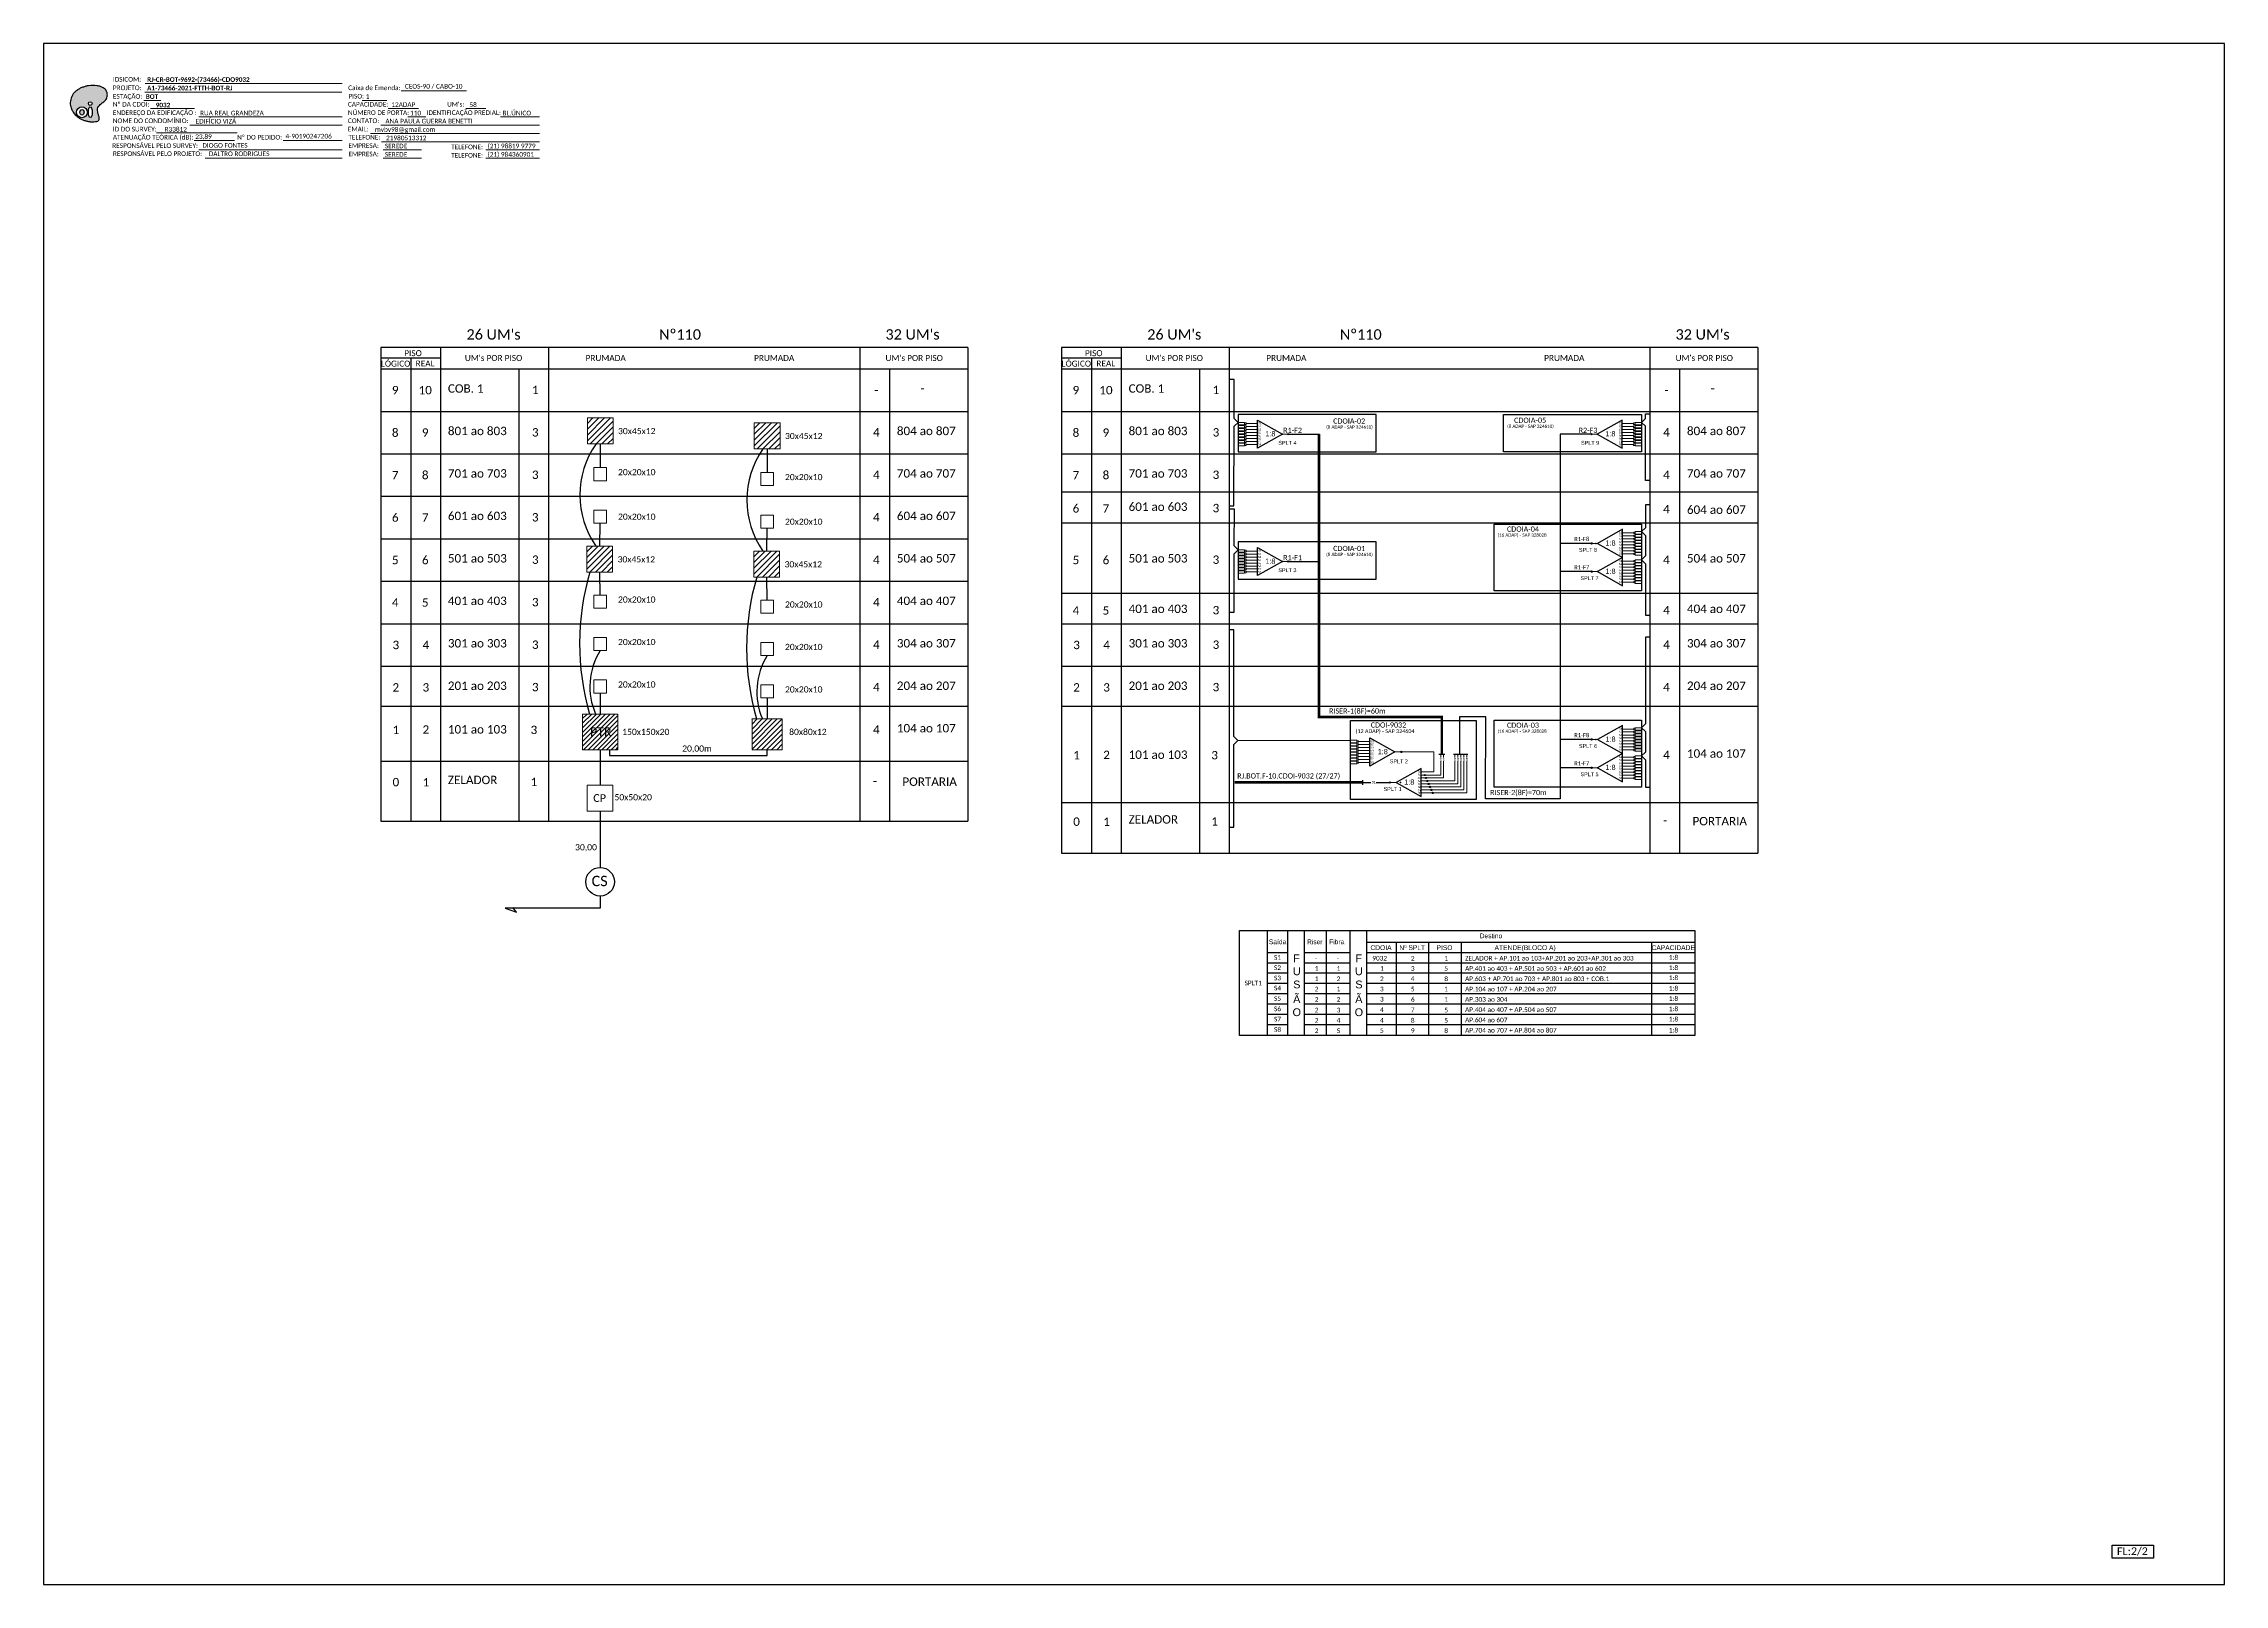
# Model space of a CAD drawing. Header units: metres. Extents: x -1286 to 457, y -500 to 94.
# Drawn here: x -384 to 457, y -500 to 94 of the extents above; entities that cross this region are included whole.
import ezdxf
from ezdxf.enums import TextEntityAlignment as Align

# ---------------------------------------------------------------- set-up
doc = ezdxf.new("R2010")
doc.units = ezdxf.units.M
doc.styles.add('ARIAL', font='arial.ttf')
doc.styles.add('WMF-Calibri0', font='calibri.ttf')
doc.styles.add('WMF-Calibri1', font='calibrib.ttf')

# ---------------------------------------------------------------- blocks, each defined once
blk = doc.blocks.new('SPLITTER FUTURO')
blk.add_point((0, 0))
at = {"style": 'ARIAL', "text_generation_flag": 6, "flags": 4}
for tag, p, height in [('SPLT', (-6.22, -4.1), 1.5), ('INSTAL.', (-6.25, -6.09), 1.25)]:
    blk.add_attdef(tag, p, '', height=height, rotation=180, dxfattribs=at)
blk = doc.blocks.new('SPLT_1-8_SC-APC_ESQ')
at = {"color": 3, "lineweight": 0}
for points in [[(2.41, -3.02), (0, -3.02)], [(2.41, -4), (0, -4)], [(2.41, -4.17), (0, -4.17)], [(2.41, -5.16), (0, -5.16)], [(2.41, -5.32), (0, -5.32)], [(2.41, -6.31), (0, -6.31)], [(2.41, -6.48), (0, -6.48)], [(2.41, -7.46), (0, -7.46)], [(2.41, -7.63), (0, -7.63)], [(2.41, -3.02), (2.41, -4)], [(2.41, -4.17), (2.41, -5.16)], [(2.41, -5.32), (2.41, -6.31)], [(2.41, -6.48), (2.41, -7.46)], [(2.41, -7.63), (2.41, -8.62)], [(2.99, -3.51), (7.37, -3.51)], [(7.37, -4.66), (2.99, -4.66)], [(7.37, -5.82), (2.99, -5.82)], [(7.37, -6.97), (2.99, -6.97)], [(7.37, -8.12), (2.99, -8.12)], [(2.41, -8.62), (0, -8.62)], [(2.41, -8.78), (0, -8.78)], [(2.41, -9.77), (0, -9.77)], [(2.41, -9.94), (0, -9.94)], [(2.41, -10.92), (0, -10.92)], [(2.41, -11.09), (0, -11.09)], [(2.41, -12.08), (0, -12.08)], [(2.41, -8.78), (2.41, -9.77)], [(2.41, -9.94), (2.41, -10.92)], [(2.41, -11.09), (2.41, -12.08)], [(7.37, -9.28), (2.99, -9.28)], [(7.37, -10.43), (2.99, -10.43)], [(7.37, -11.58), (2.99, -11.58)]]:
    blk.add_lwpolyline(points, dxfattribs=at)
for points in [[(2.99, -3.22), (2.41, -3.22), (2.41, -3.8), (2.99, -3.8)], [(2.99, -4.38), (2.41, -4.38), (2.41, -4.95), (2.99, -4.95)], [(2.99, -5.53), (2.41, -5.53), (2.41, -6.1), (2.99, -6.1)], [(2.99, -6.68), (2.41, -6.68), (2.41, -7.26), (2.99, -7.26)], [(2.99, -7.84), (2.41, -7.84), (2.41, -8.41), (2.99, -8.41)], [(2.99, -8.99), (2.41, -8.99), (2.41, -9.56), (2.99, -9.56)], [(2.99, -10.14), (2.41, -10.14), (2.41, -10.72), (2.99, -10.72)], [(2.99, -11.3), (2.41, -11.3), (2.41, -11.87), (2.99, -11.87)]]:
    blk.add_lwpolyline(points, close=True, dxfattribs=at)
at = {"color": 1}
blk.add_lwpolyline([(7.37, -2.1), (17.04, -7.55), (7.37, -13), (7.37, -2.1)], dxfattribs=at)
at = {"color": 1, "lineweight": 0}
blk.add_lwpolyline([(17.04, -7.55), (19.26, -7.55)], dxfattribs=at)
at = {"color": 1, "style": 'ARIAL'}
for s, height, p in [('S5', 0.75, (7.55, -8.57)), ('S3', 0.75, (7.55, -6.18)), ('S4', 0.75, (7.55, -7.36)), ('S2', 0.75, (7.56, -4.97)), ('S1', 0.75, (7.7, -3.78)), ('1:8', 2, (10.45, -8.4)), ('S6', 0.75, (7.55, -9.69)), ('S7', 0.75, (7.55, -10.78)), ('S8', 0.75, (7.55, -11.9))]:
    blk.add_text(s, height=height, dxfattribs=at).set_placement(p)
blk = doc.blocks.new('SPLT_1-8_SC-APC')
at = {"color": 1, "lineweight": 0}
blk.add_lwpolyline([(-17.04, -7.55), (-19.26, -7.55)], dxfattribs=at)
at = {"color": 1}
blk.add_lwpolyline([(-7.37, -2.1), (-17.04, -7.55), (-7.37, -13), (-7.37, -2.1)], dxfattribs=at)
at = {"color": 3, "lineweight": 0}
for points in [[(-2.99, -3.51), (-7.37, -3.51)], [(-7.37, -4.66), (-2.99, -4.66)], [(-7.37, -5.82), (-2.99, -5.82)], [(-7.37, -6.97), (-2.99, -6.97)], [(-7.37, -8.12), (-2.99, -8.12)], [(-2.41, -3.02), (-2.41, -4)], [(-2.41, -3.02), (0, -3.02)], [(-2.41, -4), (0, -4)], [(-2.41, -4.17), (-2.41, -5.16)], [(-2.41, -4.17), (0, -4.17)], [(-2.41, -5.16), (0, -5.16)], [(-2.41, -5.32), (-2.41, -6.31)], [(-2.41, -5.32), (0, -5.32)], [(-2.41, -6.31), (0, -6.31)], [(-2.41, -6.48), (-2.41, -7.46)], [(-2.41, -6.48), (0, -6.48)], [(-2.41, -7.46), (0, -7.46)], [(-2.41, -7.63), (-2.41, -8.62)], [(-2.41, -7.63), (0, -7.63)], [(-7.37, -9.28), (-2.99, -9.28)], [(-7.37, -10.43), (-2.99, -10.43)], [(-7.37, -11.58), (-2.99, -11.58)], [(-2.41, -8.62), (0, -8.62)], [(-2.41, -8.78), (-2.41, -9.77)], [(-2.41, -8.78), (0, -8.78)], [(-2.41, -9.77), (0, -9.77)], [(-2.41, -9.94), (-2.41, -10.92)], [(-2.41, -9.94), (0, -9.94)], [(-2.41, -10.92), (0, -10.92)], [(-2.41, -11.09), (-2.41, -12.08)], [(-2.41, -11.09), (0, -11.09)], [(-2.41, -12.08), (0, -12.08)]]:
    blk.add_lwpolyline(points, dxfattribs=at)
for points in [[(-2.99, -3.22), (-2.41, -3.22), (-2.41, -3.8), (-2.99, -3.8)], [(-2.99, -4.38), (-2.41, -4.38), (-2.41, -4.95), (-2.99, -4.95)], [(-2.99, -5.53), (-2.41, -5.53), (-2.41, -6.1), (-2.99, -6.1)], [(-2.99, -6.68), (-2.41, -6.68), (-2.41, -7.26), (-2.99, -7.26)], [(-2.99, -7.84), (-2.41, -7.84), (-2.41, -8.41), (-2.99, -8.41)], [(-2.99, -8.99), (-2.41, -8.99), (-2.41, -9.56), (-2.99, -9.56)], [(-2.99, -10.14), (-2.41, -10.14), (-2.41, -10.72), (-2.99, -10.72)], [(-2.99, -11.3), (-2.41, -11.3), (-2.41, -11.87), (-2.99, -11.87)]]:
    blk.add_lwpolyline(points, close=True, dxfattribs=at)
at = {"color": 1, "style": 'ARIAL'}
for s, height, p in [('1:8', 2, (-13.91, -8.4)), ('S1', 0.75, (-8.74, -3.78)), ('S2', 0.75, (-8.74, -4.97)), ('S3', 0.75, (-8.74, -6.18)), ('S4', 0.75, (-8.74, -7.36)), ('S5', 0.75, (-8.74, -8.57)), ('S6', 0.75, (-8.74, -9.69)), ('S7', 0.75, (-8.74, -10.78)), ('S8', 0.75, (-8.74, -11.9))]:
    blk.add_text(s, height=height, dxfattribs=at).set_placement(p)
blk = doc.blocks.new('SPLITTER_')
blk.add_point((0, 0))
at = {"style": 'ARIAL', "flags": 4}
blk.add_attdef('SPLT', (0, -3.26), '', height=1.5, dxfattribs=at)
blk = doc.blocks.new('OI')
h = blk.add_hatch(color=40)
edge = h.paths.add_edge_path()
edge.add_spline(control_points=[(4.35, -0.67), (3.92, -0.99), (3.26, -1.5), (2.81, -2.59), (2.9, -3.5), (3.06, -4.27), (3.31, -4.85), (3.37, -5.39), (3.4, -5.88), (3.2, -6.4), (2.54, -6.61), (1.65, -6.63), (0.55, -6.67), (-0.56, -6.42), (-1.61, -6.14), (-2.77, -5.61), (-3.92, -4.77), (-4.89, -3.7), (-5.34, -2.65), (-5.6, -1.94), (-5.85, -0.96), (-5.71, 0.47), (-5.1, 2.02), (-4.14, 3.02), (-3.3, 3.61), (-2.37, 4.16), (-1.36, 4.44), (-0.56, 4.7), (0.79, 4.85), (2.24, 4.97), (3.79, 4.57), (4.67, 4.21), (5.44, 3.65), (5.76, 2.99), (6.03, 2.21), (6.01, 1.46), (5.72, 0.64), (5.31, 0.08), (4.88, -0.38), (4.51, -0.55), (4.35, -0.67)], knot_values=[0, 0, 0, 0, 1.60434, 2.417191, 3.427595, 4.282808, 4.776746, 5.304182, 5.888771, 6.258406, 6.858137, 7.79129, 8.986195, 10.124242, 11.187857, 12.242908, 13.953784, 15.414161, 16.515391, 17.349188, 17.675853, 19.552021, 21.515531, 22.568638, 23.63245, 24.621084, 25.782718, 26.745347, 27.142653, 29.870543, 31.004649, 31.921532, 32.709589, 33.801391, 34.042471, 35.192333, 35.971461, 36.628871, 37.254359, 37.836911, 37.836911, 37.836911, 37.836911], degree=3, periodic=0)
h.paths.add_polyline_path([(1.13, -0.87, -1), (-0.04, -0.87, -1)], flags=16)
edge = h.paths.add_edge_path(flags=16)
edge.add_ellipse((0.56, -3.59), major_axis=(-0.02, 1.71), ratio=0.361305, start_angle=0, end_angle=360)
h.paths.add_polyline_path([(-0.36, -3.62, -1), (-3.8, -3.62, -1)], flags=16)
edge = h.paths.add_edge_path(flags=0)
edge.add_ellipse((-2.08, -3.62), major_axis=(0, 0.885), ratio=0.758294, start_angle=0, end_angle=360)
at = {"color": 40}
for centre, radius in [((-2.08, -3.62), 1.72), ((0.54, -0.87), 0.587)]:
    blk.add_circle(centre, radius, dxfattribs=at)
blk.add_ellipse((-2.08, -3.62), major_axis=(0, 0.885), ratio=0.758294, start_param=-3.141592653589792, end_param=3.141592653589792, dxfattribs=at)
blk.add_ellipse((0.56, -3.59), major_axis=(-0.02, 1.71), ratio=0.361305, dxfattribs=at)
at = {"color": 40, "start_tangent": (-0.800898, -0.598801), "end_tangent": (-0.800898, -0.598801)}
blk.add_spline([(4.35, -0.67), (3.2, -1.78), (2.9, -2.54), (2.92, -3.55), (3.12, -4.38), (3.28, -4.85), (3.37, -5.37), (3.35, -5.95), (3.2, -6.29), (2.66, -6.55), (1.73, -6.63), (0.54, -6.62), (-0.58, -6.41), (-1.6, -6.11), (-2.56, -5.67), (-3.95, -4.67), (-4.89, -3.56), (-5.37, -2.56), (-5.64, -1.78), (-5.72, -1.46), (-5.63, 0.42), (-4.84, 2.22), (-4.13, 2.99), (-3.27, 3.62), (-2.4, 4.09), (-1.3, 4.47), (-0.37, 4.72), (0.02, 4.77), (2.75, 4.8), (3.85, 4.53), (4.69, 4.16), (5.31, 3.68), (5.85, 2.73), (5.93, 2.5), (5.94, 1.35), (5.67, 0.62), (5.29, 0.08), (4.84, -0.36), (4.35, -0.67)], degree=3, dxfattribs=at)

msp = doc.modelspace()

# ---------------------------------------------------------------- hatches: boundary and pattern name
h = msp.add_hatch(color=3)
h.dxf.hatch_style = 1
edge = h.paths.add_edge_path()
edge.add_arc((95.91, -56.35), 0.242, 0, 360)
h = msp.add_hatch(color=3)
h.dxf.hatch_style = 1
edge = h.paths.add_edge_path()
edge.add_arc((212.86, -56.35), 0.242, 0, 360)
h = msp.add_hatch(color=3)
h.dxf.hatch_style = 1
edge = h.paths.add_edge_path()
edge.add_arc((212.91, -98.47), 0.256, 0, 360)
h = msp.add_hatch(color=3)
h.dxf.hatch_style = 1
edge = h.paths.add_edge_path()
edge.add_arc((95.91, -105.47), 0.242, 0, 360)
h = msp.add_hatch(color=3)
h.dxf.hatch_style = 1
edge = h.paths.add_edge_path()
edge.add_arc((212.91, -109.37), 0.256, 0, 360)
h = msp.add_hatch()
h.set_pattern_fill('ANSI31', color=1, scale=10, style=0)
h.set_pattern_definition([(45, (-787.8225, -561.9873), (-0.8838835, 0.8838835), [])])
h.paths.add_polyline_path([(-176.2, -178.02), (-162.63, -178.02), (-162.63, -164.27), (-176.2, -164.27)])
h.paths.add_polyline_path([(-174.2, -173.67), (-164.12, -173.67), (-164.12, -168.52), (-174.2, -168.52)], flags=24)
h = msp.add_hatch()
h.set_pattern_fill('LINE', color=1, scale=0.430516, angle=45)
h.set_pattern_definition([(45, (-211.68, -38.9746), (-0.966537, 0.966537), [])])
h.paths.add_polyline_path([(-99.18, -178.02), (-99.18, -166.18), (-110.87, -166.18), (-110.87, -178.02)])
h = msp.add_hatch(color=3)
h.dxf.hatch_style = 1
edge = h.paths.add_edge_path()
edge.add_arc((212.91, -174.07), 0.256, 0, 360)
h = msp.add_hatch(color=3)
h.dxf.hatch_style = 1
edge = h.paths.add_edge_path()
edge.add_arc((139.51, -178.89), 0.256, 0, 360)
h = msp.add_hatch(color=3)
h.dxf.hatch_style = 1
edge = h.paths.add_edge_path()
edge.add_arc((212.91, -184.97), 0.256, 0, 360)
h = msp.add_hatch(color=3)
h.dxf.hatch_style = 1
edge = h.paths.add_edge_path()
edge.add_arc((135.09, -190.64), 0.242, 0, 360)
h = msp.add_hatch(color=3)
h.dxf.hatch_style = 1
edge = h.paths.add_edge_path()
edge.add_arc((148.59, -187.77), 0.242, 0, 360)
h = msp.add_hatch(color=3)
h.dxf.hatch_style = 1
edge = h.paths.add_edge_path()
edge.add_arc((149.09, -188.92), 0.242, 0, 360)
h = msp.add_hatch(color=3)
h.dxf.hatch_style = 1
edge = h.paths.add_edge_path()
edge.add_arc((149.59, -190.07), 0.242, 0, 360)
h = msp.add_hatch(color=3)
h.dxf.hatch_style = 1
edge = h.paths.add_edge_path()
edge.add_arc((150.09, -191.22), 0.242, 0, 360)
h = msp.add_hatch(color=3)
h.dxf.hatch_style = 1
edge = h.paths.add_edge_path()
edge.add_arc((150.59, -192.38), 0.242, 0, 360)
h = msp.add_hatch(color=3)
h.dxf.hatch_style = 1
edge = h.paths.add_edge_path()
edge.add_arc((151.09, -193.53), 0.242, 0, 360)
h = msp.add_hatch(color=3)
h.dxf.hatch_style = 1
edge = h.paths.add_edge_path()
edge.add_arc((151.59, -194.68), 0.242, 0, 360)

# ---------------------------------------------------------------- linework, layer by layer
at = {"color": 1, "linetype": 'Continuous'}
for p, q in [((-174.37, -52.23), (-172.22, -50.07)), ((-174.37, -54.47), (-169.97, -50.07)), ((-174.37, -56.72), (-167.73, -50.07)), ((-174.37, -58.96), (-165.48, -50.07)), ((-173.28, -60.12), (-164.46, -51.3)), ((-171.03, -60.12), (-164.46, -53.55)), ((-168.79, -60.12), (-164.46, -55.79)), ((-166.54, -60.12), (-164.46, -58.04)), ((-109.98, -54.14), (-107.83, -51.99)), ((-109.98, -56.38), (-105.58, -51.99)), ((-109.98, -58.63), (-103.34, -51.99)), ((-109.98, -60.87), (-101.09, -51.99)), ((-108.89, -62.03), (-100.07, -53.21)), ((-106.64, -62.03), (-100.07, -55.46)), ((-104.4, -62.03), (-100.07, -57.7)), ((-102.15, -62.03), (-100.07, -59.95)), ((-174.54, -101.68), (-172.39, -99.53)), ((-174.54, -103.93), (-170.14, -99.53)), ((-174.54, -106.17), (-167.9, -99.53)), ((-174.54, -108.42), (-165.65, -99.53)), ((-173.45, -109.57), (-164.63, -100.76)), ((-171.2, -109.57), (-164.63, -103.01)), ((-168.96, -109.57), (-164.63, -105.25)), ((-166.71, -109.57), (-164.63, -107.5)), ((-110.15, -103.6), (-107.99, -101.45)), ((-110.15, -105.84), (-105.75, -101.45)), ((-110.15, -108.09), (-103.5, -101.45)), ((-110.15, -110.33), (-101.26, -101.45)), ((-109.06, -111.49), (-100.24, -102.67)), ((-106.81, -111.49), (-100.24, -104.92)), ((-104.57, -111.49), (-100.24, -107.16)), ((-102.32, -111.49), (-100.24, -109.41))]:
    msp.add_line(p, q, dxfattribs=at)
at = {"color": 5}
for p, q in [((95.91, -56.35), (107.94, -56.35)), ((95.91, -105.47), (107.94, -105.47))]:
    msp.add_line(p, q, dxfattribs=at)
at = {"color": 6}
msp.add_line((212.86, -56.35), (200.84, -56.35), dxfattribs=at)
at = {"color": 5, "lineweight": 0}
for p, q in [((154.71, -187.77), (154.71, -182.41)), ((155.86, -188.92), (155.86, -182.41)), ((148.83, -187.77), (154.71, -187.77)), ((149.33, -188.92), (155.86, -188.92))]:
    msp.add_line(p, q, dxfattribs=at)
at = {"color": 6, "lineweight": 0}
for p, q in [((161.31, -191.22), (161.31, -182.41)), ((162.47, -192.38), (162.47, -182.41)), ((163.62, -193.53), (163.62, -182.41)), ((164.78, -194.68), (164.78, -182.41)), ((150.33, -191.22), (161.31, -191.22)), ((150.83, -192.38), (162.47, -192.38)), ((151.33, -193.53), (163.62, -193.53)), ((151.83, -194.68), (164.78, -194.68))]:
    msp.add_line(p, q, dxfattribs=at)
for p, q in [((77.13, -247.78), (252.77, -247.78)), ((77.13, -288.2), (77.13, -247.78)), ((87.79, -247.78), (87.79, -288.2)), ((95.68, -247.78), (95.68, -288.2)), ((102.15, -288.2), (102.15, -247.78)), ((110.6, -247.78), (110.6, -288.2)), ((119.62, -247.78), (119.62, -288.2)), ((126.1, -247.78), (126.1, -288.2)), ((126.1, -252.19), (252.77, -252.19)), ((137.5, -252.19), (137.5, -288.2)), ((150.07, -252.19), (150.07, -288.2)), ((162.62, -252.19), (162.62, -288.2)), ((235.98, -252.19), (235.98, -288.2)), ((252.77, -247.78), (252.77, -288.2)), ((87.79, -256.16), (95.68, -256.16)), ((87.79, -260.13), (95.68, -260.13)), ((102.15, -256.16), (119.62, -256.16)), ((102.15, -260.13), (119.62, -260.13)), ((126.1, -256.16), (252.77, -256.16)), ((126.1, -260.13), (252.77, -260.13)), ((87.79, -264.1), (95.68, -264.1)), ((87.79, -268.07), (95.68, -268.07)), ((102.15, -264.1), (119.62, -264.1)), ((102.15, -268.07), (119.62, -268.07)), ((126.1, -264.1), (252.77, -264.1)), ((126.1, -268.07), (252.77, -268.07)), ((87.79, -272.04), (95.68, -272.04)), ((87.79, -276.01), (95.68, -276.01)), ((102.15, -272.04), (119.62, -272.04)), ((102.15, -276.01), (119.62, -276.01)), ((126.1, -272.04), (252.77, -272.04)), ((126.1, -276.01), (252.77, -276.01)), ((87.79, -279.97), (95.68, -279.97)), ((87.79, -283.94), (95.68, -283.94)), ((102.15, -279.97), (119.62, -279.97)), ((102.15, -283.94), (119.62, -283.94)), ((126.1, -279.97), (252.77, -279.97)), ((126.1, -283.94), (252.77, -283.94)), ((252.77, -288.2), (77.13, -288.2))]:
    msp.add_line(p, q)
msp.add_lwpolyline([(-384.06, -499.81), (456.94, -499.81), (456.94, 94.19), (-384.06, 94.19)], close=True)
at = {"color": 7, "lineweight": 0}
for points in [[(-344.93, 78.79), (-268.95, 78.79)], [(-246.14, 76.01), (-221, 76.01)], [(-345.46, 72.24), (-338.91, 72.24)], [(-344.96, 75.52), (-269, 75.52)], [(-342.8, 69.17), (-325.83, 69.17)], [(-261.18, 72.28), (-251.7, 72.28)], [(-251.13, 69.17), (-239.51, 69.17)], [(-221.19, 69.17), (-213.52, 69.17)], [(-340.48, 59.75), (-309.44, 59.75)], [(-327.64, 62.82), (-268.98, 62.82)], [(-324.23, 65.93), (-268.98, 65.93)], [(-258.05, 59.58), (-192.79, 59.58)], [(-254.02, 62.82), (-192.79, 62.82)], [(-243.55, 65.93), (-236.6, 65.93)], [(-207.85, 65.93), (-192.82, 65.93)], [(-325.95, 56.79), (-310.44, 56.79)], [(-324.23, 53.23), (-268.98, 53.23)], [(-291.72, 56.79), (-268.95, 56.79)], [(-253.77, 56.34), (-192.79, 56.34)], [(-253.16, 53.23), (-238.36, 53.23)], [(-213.56, 53.23), (-192.79, 53.23)], [(-321.74, 49.99), (-268.98, 49.99)], [(-253.16, 49.99), (-238.36, 49.99)], [(-213.56, 49.99), (-192.79, 49.99)], [(139.51, -178.89), (152.1, -178.89), (152.1, -181.02)], [(152.1, -181.02), (152.1, -186.61)], [(147.21, -186.61), (148.33, -186.61), (152.1, -186.61)], [(147.21, -187.77), (148.59, -187.77)], [(147.21, -188.92), (149.09, -188.92)], [(147.21, -190.07), (149.59, -190.07)], [(147.21, -191.22), (150.09, -191.22)], [(147.21, -192.38), (150.59, -192.38)], [(147.21, -193.53), (151.09, -193.53)], [(147.21, -194.68), (151.59, -194.68)]]:
    msp.add_lwpolyline(points, dxfattribs=at)
at = {"color": 0}
for points in [[(-27.7, -22.99), (-254, -22.99)], [(276.99, -22.99), (8.51, -22.99)], [(-230.85, -27.1), (-254, -27.1)], [(31.65, -27.1), (8.51, -27.1)]]:
    msp.add_lwpolyline(points, dxfattribs=at)
for points in [[(-254, -22.99), (-254, -31.21)], [(-230.85, -31.21), (-230.85, -22.99)], [(-189.26, -31.21), (-189.26, -22.99)], [(-69.29, -22.99), (-69.29, -31.21)], [(-27.7, -22.99), (-27.7, -31.21)], [(8.51, -22.99), (8.51, -31.21)], [(31.65, -31.21), (31.65, -22.99)], [(73.24, -31.21), (73.24, -22.99)], [(235.4, -22.99), (235.4, -31.21)], [(276.99, -22.99), (276.99, -31.21)], [(-254, -31.21), (-27.7, -31.21)], [(-254, -31.21), (-27.7, -31.21)], [(-254, -31.21), (-27.7, -31.21)], [(-254, -31.21), (-27.7, -31.21)], [(-254, -31.21), (-27.7, -31.21)], [(-254, -31.21), (-27.7, -31.21)], [(-254, -31.21), (-27.7, -31.21)], [(-254, -31.21), (-27.7, -31.21)], [(-254, -31.21), (-27.7, -31.21)], [(-254, -31.21), (-254, -205.57)], [(-242.43, -27.1), (-242.43, -31.21)], [(-242.43, -31.21), (-242.43, -205.57)], [(-230.85, -205.57), (-230.85, -31.21)], [(-200.84, -31.21), (-200.84, -205.57)], [(-189.26, -205.57), (-189.26, -31.21)], [(-69.29, -31.21), (-69.29, -205.57)], [(-57.72, -205.57), (-57.72, -31.21)], [(-27.7, -31.21), (-27.7, -205.57)], [(8.51, -31.21), (8.51, -217.9)], [(8.51, -31.21), (276.99, -31.21)], [(8.51, -31.21), (276.99, -31.21)], [(8.51, -31.21), (276.99, -31.21)], [(8.51, -31.21), (276.99, -31.21)], [(8.51, -31.21), (276.99, -31.21)], [(8.51, -31.21), (276.99, -31.21)], [(8.51, -31.21), (276.99, -31.21)], [(8.51, -31.21), (276.99, -31.21)], [(8.51, -31.21), (276.99, -31.21)], [(20.08, -27.1), (20.08, -31.21)], [(20.08, -31.21), (20.08, -217.9)], [(31.65, -217.9), (31.65, -31.21)], [(61.67, -31.21), (61.67, -217.9)], [(73.24, -217.9), (73.24, -31.21)], [(235.4, -31.21), (235.4, -217.9)], [(246.98, -217.9), (246.98, -31.21)], [(276.99, -31.21), (276.99, -217.9)], [(-254, -47.58), (-27.7, -47.58)], [(-254, -47.58), (-27.7, -47.58)], [(8.51, -47.58), (276.99, -47.58)], [(8.51, -47.58), (276.99, -47.58)], [(-254, -63.96), (-27.7, -63.96)], [(8.51, -63.96), (276.99, -63.96)], [(-254, -80.33), (-27.7, -80.33)], [(8.51, -78.58), (276.99, -78.58)], [(8.51, -90.49), (276.99, -90.49)], [(-254, -96.7), (-27.7, -96.7)], [(-254, -113.07), (-27.7, -113.07)], [(8.51, -117.68), (276.99, -117.68)], [(-254, -129.44), (-27.7, -129.44)], [(8.51, -129.44), (276.99, -129.44)], [(-254, -145.82), (-27.7, -145.82)], [(8.51, -145.82), (276.99, -145.82)], [(-254, -161.2), (-27.7, -161.2)], [(8.51, -161.2), (276.99, -161.2)], [(-254, -182.5), (-27.7, -182.5)], [(8.51, -198.32), (276.99, -198.32)], [(-254, -205.57), (-27.7, -205.57)], [(8.51, -217.9), (276.99, -217.9)]]:
    msp.add_lwpolyline(points)
at = {"color": 3}
for points in [[(73.29, -83.97), (74.94, -83.97), (75.08, -53.33), (76.65, -51.82), (75.08, -50.32), (75.08, -35.25), (73.43, -35.25)], [(235.34, -74.28), (233.69, -74.28), (233.69, -53.33), (232.12, -51.82), (233.69, -50.32), (233.69, -48.59), (235.34, -48.59)], [(-169.42, -60.12), (-169.42, -69.28)], [(-105.03, -62.03), (-105.03, -71.19)], [(235.4, -83.64), (233.75, -83.64), (233.74, -92.43), (232.18, -93.94), (233.74, -95.45), (233.74, -103.33), (232.18, -104.84), (233.74, -106.35), (233.74, -126.19), (235.39, -126.19)], [(-169.58, -99.53), (-169.42, -90.67)], [(73.43, -125), (75.08, -125), (75.08, -102.45), (76.65, -100.94), (75.08, -99.43), (75.15, -85.32), (73.5, -85.32)], [(-105.19, -101.45), (-105.03, -92.58)], [(-169.42, -118.39), (-169.58, -109.57)], [(-105.03, -120.31), (-105.19, -111.49)], [(73.23, -207.89), (74.88, -207.89), (74.89, -175.98), (76.46, -174.47), (74.89, -172.96), (74.89, -131.77), (73.24, -131.77)], [(235.4, -134.69), (233.75, -134.69), (233.74, -168.04), (232.18, -169.55), (233.74, -171.05), (233.74, -178.94), (232.18, -180.44), (233.74, -181.95), (233.74, -192.43), (235.39, -192.43)], [(-169.42, -156.16), (-169.42, -164.27)], [(-105.03, -158.07), (-105.03, -166.18)], [(76.46, -174.47), (119.99, -174.36)], [(-165.82, -178.02), (-165.82, -180.27), (-104.98, -180.27), (-105.03, -178.02)], [(124.63, -190.63), (127.79, -190.63)], [(129.86, -190.64), (135.09, -190.64)]]:
    msp.add_lwpolyline(points, dxfattribs=at)
at = {"color": 1, "lineweight": 0}
for points in [[(-164.46, -50.07), (-174.37, -50.07), (-174.37, -60.12), (-164.46, -60.12)], [(-100.07, -51.99), (-109.98, -51.99), (-109.98, -62.03), (-100.07, -62.03)], [(-164.63, -99.53), (-174.54, -99.53), (-174.54, -109.57), (-164.63, -109.57)], [(-100.24, -101.45), (-110.15, -101.45), (-110.15, -111.49), (-100.24, -111.49)], [(-176.2, -164.27), (-162.63, -164.27), (-162.63, -178.02), (-176.2, -178.02)], [(-110.87, -166.18), (-99.18, -166.18), (-99.18, -178.02), (-110.87, -178.02)], [(-164.48, -191.66), (-174.38, -191.66), (-174.38, -201.7), (-164.48, -201.7)]]:
    msp.add_lwpolyline(points, close=True, dxfattribs=at)
at = {"color": 1}
for points in [[(129.78, -48.81), (76.65, -48.81), (76.65, -63.12), (129.78, -63.12)], [(178.99, -48.81), (232.12, -48.81), (232.12, -63.12), (178.99, -63.12)], [(175.38, -91.02), (232.2, -91.02), (232.2, -116.82), (175.38, -116.82)], [(129.78, -97.92), (76.65, -97.92), (76.65, -112.24), (129.78, -112.24)], [(119.99, -166.71), (168.46, -166.71), (168.46, -197.22), (119.99, -197.22)], [(175.38, -166.63), (232.2, -166.63), (232.2, -192.42), (175.38, -192.42)]]:
    msp.add_lwpolyline(points, close=True, dxfattribs=at)
at = {"color": 5, "const_width": 1}
msp.add_lwpolyline([(155.15, -179.7), (155.15, -165.42), (107.74, -165.42), (107.74, -56.35)], dxfattribs=at)
at = {"color": 6}
for points in [[(200.84, -56.35), (200.84, -197.01), (172.01, -197.01), (172.11, -165.4), (161.94, -165.4), (161.94, -179.7)], [(212.91, -98.47), (201.04, -98.47)], [(212.91, -109.37), (201.04, -109.37)], [(212.91, -174.07), (201.04, -174.07)], [(159.67, -179.7), (165.23, -179.7)], [(212.91, -184.97), (201.04, -184.97)]]:
    msp.add_lwpolyline(points, dxfattribs=at)
at = {"color": 3}
for points in [[(-171.03, -60.12, 0.315322), (-171.04, -99.53)], [(-106.64, -62.03, 0.315322), (-106.65, -101.45)], [(-173.45, -109.57, 0.140085), (-173.57, -164.27)], [(-109.06, -111.49, 0.140085), (-109.18, -166.18)], [(-169.42, -139.79, 0.24683), (-171.2, -164.27)], [(-105.03, -141.7, 0.24683), (-106.81, -166.18)]]:
    msp.add_lwpolyline(points, format="xyb", dxfattribs=at)
at = {"lineweight": 0}
for points in [[(-166.94, -69.28), (-171.89, -69.28), (-171.89, -74.3), (-166.94, -74.3)], [(-102.55, -71.19), (-107.5, -71.19), (-107.5, -76.21), (-102.55, -76.21)], [(-166.94, -85.65), (-171.89, -85.65), (-171.89, -90.67), (-166.94, -90.67)], [(-102.55, -87.56), (-107.5, -87.56), (-107.5, -92.58), (-102.55, -92.58)], [(-166.94, -118.39), (-171.89, -118.39), (-171.89, -123.41), (-166.94, -123.41)], [(-102.55, -120.31), (-107.5, -120.31), (-107.5, -125.33), (-102.55, -125.33)], [(-166.94, -134.77), (-171.89, -134.77), (-171.89, -139.79), (-166.94, -139.79)], [(-102.55, -136.68), (-107.5, -136.68), (-107.5, -141.7), (-102.55, -141.7)], [(-166.94, -151.14), (-171.89, -151.14), (-171.89, -156.16), (-166.94, -156.16)], [(-102.55, -153.05), (-107.5, -153.05), (-107.5, -158.07), (-102.55, -158.07)]]:
    msp.add_lwpolyline(points, close=True, dxfattribs=at)
at = {"color": 1}
for points in [[(-169.42, -178.02), (-169.43, -191.66)], [(124.63, -191.5), (124.63, -189.77)], [(147.21, -185.2), (137.54, -190.65), (147.21, -196.1), (147.21, -185.2)], [(-169.43, -201.7), (-169.43, -223.44)], [(-169.43, -234.46), (-169.43, -239.08), (-192.08, -239.08), (-206.09, -239.06)], [(-206.09, -239.06), (-201.67, -240.65)], [(-201.67, -240.65), (-203.08, -238.82)]]:
    msp.add_lwpolyline(points, dxfattribs=at)
at = {"color": 6, "lineweight": 0}
for points in [[(160.15, -182.41), (160.15, -190.07), (149.83, -190.07)], [(160.15, -179.7), (160.15, -181.02)], [(161.31, -179.7), (161.31, -180.98)], [(162.47, -179.7), (162.47, -180.99)], [(163.62, -179.7), (163.62, -180.98)], [(164.78, -179.7), (164.78, -180.98)]]:
    msp.add_lwpolyline(points, dxfattribs=at)
at = {"color": 5}
msp.add_lwpolyline([(153.94, -179.7), (156.36, -179.7)], dxfattribs=at)
at = {"color": 5, "lineweight": 0}
for points in [[(154.71, -179.7), (154.71, -180.99)], [(155.86, -179.7), (155.86, -180.98)]]:
    msp.add_lwpolyline(points, dxfattribs=at)
at = {"color": 1, "const_width": 1}
msp.add_lwpolyline([(75.21, -190.63), (124.63, -190.63)], dxfattribs=at)
at = {"color": 1, "lineweight": 0}
msp.add_lwpolyline([(137.54, -190.65), (135.32, -190.65)], dxfattribs=at)
at = {"color": 7}
msp.add_lwpolyline([(413.64, -484.64), (429.57, -484.64), (429.57, -489.7), (413.64, -489.7)], close=True, dxfattribs=at)
at = {"color": 3}
for centre, radius in [((95.91, -56.35), 0.242), ((212.86, -56.35), 0.242), ((212.91, -98.47), 0.256), ((95.91, -105.47), 0.242), ((212.91, -109.37), 0.256), ((212.91, -174.07), 0.256), ((139.51, -178.89), 0.256), ((212.91, -184.97), 0.256), ((135.09, -190.64), 0.242), ((148.59, -187.77), 0.242), ((149.09, -188.92), 0.242), ((149.59, -190.07), 0.242), ((150.09, -191.22), 0.242), ((150.59, -192.38), 0.242), ((151.09, -193.53), 0.242), ((151.59, -194.68), 0.242)]:
    msp.add_circle(centre, radius, dxfattribs=at)
at = {"color": 5}
msp.add_circle((-169.43, -228.95), 5.51, dxfattribs=at)

# ---------------------------------------------------------------- block references
at = {"color": 7, "xscale": 1.213923925163967, "yscale": 1.213923925163967, "zscale": 1.213923925163967, "rotation": 0.1532896023949059}
msp.add_blockref('OI', (-366.75, 72.14), dxfattribs=at)
for p in [(76.65, -48.81), (76.65, -97.92), (119.99, -171.35)]:
    msp.add_blockref('SPLT_1-8_SC-APC_ESQ', p)
ref = msp.add_blockref('SPLITTER FUTURO', (93.69, -56.35), dxfattribs=dict(xscale=-1))
ref.add_attrib('SPLT', 'SPLT 4', (92.11, -60.45), dxfattribs={"height": 1.5, "rotation": 180, "style": 'ARIAL', "text_generation_flag": 6})
ref = msp.add_blockref('SPLITTER FUTURO', (215.09, -56.35))
ref.add_attrib('SPLT', 'SPLT 9', (208.86, -60.45), dxfattribs={"height": 1.5, "rotation": 180, "style": 'ARIAL', "text_generation_flag": 6})
at = {"color": 3}
for p in [(232.12, -48.81), (232.18, -90.92), (232.18, -101.82), (232.18, -166.53), (232.18, -177.42)]:
    msp.add_blockref('SPLT_1-8_SC-APC', p, dxfattribs=at)
ref = msp.add_blockref('SPLITTER_', (214.56, -98.47), dxfattribs=dict(xscale=-1))
ref.add_attrib('SPLT', 'SPLT 8', (208.03, -101.73), dxfattribs={"height": 1.5, "style": 'ARIAL'})
ref = msp.add_blockref('SPLITTER FUTURO', (93.69, -105.47), dxfattribs=dict(xscale=-1))
ref.add_attrib('SPLT', 'SPLT 3', (92.11, -109.56), dxfattribs={"height": 1.5, "rotation": 180, "style": 'ARIAL', "text_generation_flag": 6})
ref = msp.add_blockref('SPLITTER_', (215.14, -109.37), dxfattribs=dict(xscale=-1))
ref.add_attrib('SPLT', 'SPLT 7', (208.61, -112.63), dxfattribs={"height": 1.5, "style": 'ARIAL'})
ref = msp.add_blockref('SPLITTER_', (214.56, -174.07), dxfattribs=dict(xscale=-1))
ref.add_attrib('SPLT', 'SPLT 6', (208.03, -177.34), dxfattribs={"height": 1.5, "style": 'ARIAL'})
ref = msp.add_blockref('SPLITTER_', (215.14, -184.97), dxfattribs=dict(xscale=-1))
ref.add_attrib('SPLT', 'SPLT 5', (208.61, -188.23), dxfattribs={"height": 1.5, "style": 'ARIAL'})
ref = msp.add_blockref('SPLITTER_', (139.22, -190.65), dxfattribs=dict(xscale=-1))
ref.add_attrib('SPLT', 'SPLT 1', (132.69, -193.91), dxfattribs={"height": 1.5, "style": 'ARIAL'})

# ---------------------------------------------------------------- texts
at = {"color": 7, "lineweight": 0, "style": 'WMF-Calibri0'}
for s, height, p in [('PROJETO:', 1.793, (-357.33, 76.26)), ('IDSICOM:', 1.793, (-357.33, 79.54)), ('Caixa de Emenda:', 1.7927, (-266.59, 76.26)), ('ESTAÇÃO:', 1.793, (-357.35, 72.98)), ('Nº DA CDOI:', 1.7927, (-357.35, 69.91)), ('ENDEREÇO DA EDIFICAÇÃO :', 1.7927, (-357.35, 66.68)), ('CAPACIDADE:', 1.7927, (-266.7, 69.91)), ('NÚMERO DE PORTA:', 1.7927, (-266.7, 66.68)), ('PISO:', 1.793, (-266.52, 73.03)), ('IDENTIFICAÇÃO PREDIAL:', 1.7927, (-236.33, 66.68)), ("UM's:", 1.793, (-228.46, 69.91)), ('ATENUAÇÃO TEÓRICA (dB):', 1.7927, (-357.35, 57.21)), ('NOME DO CONDOMÍNIO:', 1.7927, (-357.35, 63.56)), ('ID DO SURVEY:', 1.7927, (-357.35, 60.33)), ('Nº DO PEDIDO:', 1.7927, (-309.43, 57.21)), ('CONTATO:', 1.793, (-266.7, 63.56)), ('EMAIL:', 1.793, (-266.7, 60.33)), ('TELEFONE:', 1.793, (-266.52, 57.21)), ('RESPONSÁVEL PELO SURVEY:', 1.7927, (-357.59, 53.98)), ('RESPONSÁVEL PELO PROJETO:', 1.7927, (-357.35, 50.87)), ('EMPRESA:', 1.793, (-266.52, 53.98)), ('EMPRESA:', 1.793, (-266.52, 50.74)), ('TELEFONE:', 1.793, (-226.92, 53.47)), ('TELEFONE:', 1.793, (-226.92, 50.24))]:
    msp.add_text(s, height=height, dxfattribs=at).set_placement(p)
at = {"color": 7}
for s, height, style, p in [('A1-73466-2021-FTTH-BOT-RJ', 1.7927, 'WMF-Calibri1', (-344.17, 76.17)), ('RJ-CR-BOT-9692-(73466)-CDO9032', 1.7927, 'WMF-Calibri1', (-344.13, 79.45)), ('CEOS-90 / CABO-10', 1.7927, 'WMF-Calibri0', (-244.74, 76.85)), ('BOT', 1.793, 'WMF-Calibri1', (-344.67, 72.89)), ('RUA REAL GRANDEZA ', 1.7927, 'WMF-Calibri0', (-323.72, 66.52)), ('1', 1.79, 'WMF-Calibri0', (-259.83, 72.88)), ('12ADAP', 1.793, 'WMF-Calibri0', (-249.96, 69.79)), ('110', 1.793, 'WMF-Calibri0', (-242.73, 66.53)), ('58', 1.793, 'WMF-Calibri0', (-219.84, 69.77)), ('BL.ÚNICO', 1.793, 'WMF-Calibri0', (-207.09, 66.53)), ('R33812', 1.793, 'WMF-Calibri0', (-337.39, 60.28)), ('23,89', 1.793, 'WMF-Calibri0', (-325.57, 57.45)), ('EDIFÍCIO VIZÁ', 1.7927, 'WMF-Calibri0', (-325.44, 63.39)), ('4-90190247206', 1.7927, 'WMF-Calibri0', (-290.77, 57.62)), ('mvbv98@gmail.com', 1.7927, 'WMF-Calibri0', (-256.28, 60.18)), ('ANA PAULA GUERRA BENETTI', 1.7927, 'WMF-Calibri0', (-252.24, 63.42)), ('DIOGO FONTES', 1.7927, 'WMF-Calibri0', (-322.83, 54.07)), ('DALTRO RODRIGUES', 1.7927, 'WMF-Calibri0', (-320.34, 50.83)), ('SEREDE', 1.793, 'WMF-Calibri0', (-252.46, 53.83)), ('SEREDE', 1.793, 'WMF-Calibri0', (-252.46, 50.59)), ('21980513312', 1.7927, 'WMF-Calibri0', (-251.99, 56.94)), ('(21) 98819 9779', 1.7927, 'WMF-Calibri0', (-212.85, 53.83)), ('(21) 984360901', 1.7927, 'WMF-Calibri0', (-212.85, 50.59)), ('COB. 1', 3.24, 'WMF-Calibri0', (-228.15, -40.37)), ('-', 3.24, 'WMF-Calibri0', (-45.87, -40.37)), ('COB. 1', 3.24, 'WMF-Calibri0', (34.36, -40.37)), ('-', 3.24, 'WMF-Calibri0', (258.82, -40.37)), ('801 ao 803', 3.24, 'WMF-Calibri0', (-228.15, -56.74)), ('30x45x12', 2.373, 'WMF-Calibri0', (-162.54, -56.36)), ('30x45x12', 2.373, 'WMF-Calibri0', (-98.15, -58.27)), ('804 ao 807', 3.24, 'WMF-Calibri0', (-55.01, -56.74)), ('801 ao 803', 3.24, 'WMF-Calibri0', (34.36, -56.74)), ('804 ao 807', 3.24, 'WMF-Calibri0', (249.68, -56.74)), ('701 ao 703', 3.24, 'WMF-Calibri0', (-228.15, -73.12)), ('20x20x10', 2.373, 'WMF-Calibri0', (-162.54, -72.19)), ('20x20x10', 2.373, 'WMF-Calibri0', (-98.15, -74.1)), ('704 ao 707', 3.24, 'WMF-Calibri0', (-55.01, -73.12)), ('701 ao 703', 3.24, 'WMF-Calibri0', (34.36, -73.12)), ('704 ao 707', 3.24, 'WMF-Calibri0', (249.68, -73.12)), ('601 ao 603', 3.24, 'WMF-Calibri0', (34.36, -85.96)), ('604 ao 607', 3.24, 'WMF-Calibri0', (249.68, -87.1)), ('601 ao 603', 3.24, 'WMF-Calibri0', (-228.15, -89.49)), ('20x20x10', 2.373, 'WMF-Calibri0', (-162.54, -89.38)), ('20x20x10', 2.373, 'WMF-Calibri0', (-98.15, -91.29)), ('604 ao 607', 3.24, 'WMF-Calibri0', (-55.01, -89.49)), ('501 ao 503', 3.24, 'WMF-Calibri0', (-228.15, -105.86)), ('30x45x12', 2.373, 'WMF-Calibri0', (-162.71, -105.82)), ('30x45x12', 2.373, 'WMF-Calibri0', (-98.32, -107.73)), ('504 ao 507', 3.24, 'WMF-Calibri0', (-55.01, -105.86)), ('501 ao 503', 3.24, 'WMF-Calibri0', (34.36, -105.86)), ('504 ao 507', 3.24, 'WMF-Calibri0', (249.68, -105.86)), ('401 ao 403', 3.24, 'WMF-Calibri0', (-228.15, -122.23)), ('20x20x10', 2.373, 'WMF-Calibri0', (-162.54, -121.31)), ('20x20x10', 2.373, 'WMF-Calibri0', (-98.15, -123.22)), ('404 ao 407', 3.24, 'WMF-Calibri0', (-55.01, -122.23)), ('401 ao 403', 3.24, 'WMF-Calibri0', (34.36, -125.31)), ('404 ao 407', 3.24, 'WMF-Calibri0', (249.68, -125.31)), ('301 ao 303', 3.24, 'WMF-Calibri0', (-228.15, -138.6)), ('20x20x10', 2.373, 'WMF-Calibri0', (-162.54, -137.68)), ('20x20x10', 2.373, 'WMF-Calibri0', (-98.15, -139.59)), ('304 ao 307', 3.24, 'WMF-Calibri0', (-55.01, -138.6)), ('301 ao 303', 3.24, 'WMF-Calibri0', (34.36, -138.6)), ('304 ao 307', 3.24, 'WMF-Calibri0', (249.68, -138.6)), ('201 ao 203', 3.24, 'WMF-Calibri0', (-228.15, -154.98)), ('20x20x10', 2.373, 'WMF-Calibri0', (-162.54, -154.05)), ('20x20x10', 2.373, 'WMF-Calibri0', (-98.15, -155.96)), ('204 ao 207', 3.24, 'WMF-Calibri0', (-55.01, -154.98)), ('201 ao 203', 3.24, 'WMF-Calibri0', (34.36, -154.98)), ('204 ao 207', 3.24, 'WMF-Calibri0', (249.68, -154.98)), ('104 ao 107', 3.24, 'WMF-Calibri0', (-55.01, -171.35)), ('101 ao 103', 3.24, 'WMF-Calibri0', (-228.15, -171.79)), ('PTR', 3.433, 'WMF-Calibri0', (-173.34, -172.8)), ('150x150x20', 2.373, 'WMF-Calibri0', (-160.93, -172.34)), ('20,00m', 2.373, 'WMF-Calibri0', (-137.79, -178.75)), ('80x80x12', 2.373, 'WMF-Calibri0', (-96.54, -172.34)), ('101 ao 103', 3.24, 'WMF-Calibri0', (34.36, -181.55)), ('SPLT 2', 1.5, 'ARIAL', (135.09, -183.25)), ('104 ao 107', 3.24, 'WMF-Calibri0', (249.68, -181.1)), ('ZELADOR', 3.24, 'WMF-Calibri0', (-228.15, -191.29)), ('PORTARIA', 3.24, 'WMF-Calibri0', (-52.88, -191.96)), ('CP', 3, 'WMF-Calibri0', (-172.09, -198.16)), ('50x50x20', 2.373, 'WMF-Calibri0', (-163.92, -197.53)), ('ZELADOR', 3.24, 'WMF-Calibri0', (34.36, -206.51)), ('PORTARIA', 3.24, 'WMF-Calibri0', (251.82, -207.18)), ('30,00', 2.373, 'WMF-Calibri0', (-179.1, -216.82)), ('CS', 4, 'WMF-Calibri0', (-172.72, -230.63)), ('-', 1.79, 'WMF-Calibri0', (106.15, -259.3)), ('-', 1.79, 'WMF-Calibri0', (114.6, -259.3)), ('9032', 1.793, 'WMF-Calibri0', (128.36, -259.3)), ('2', 1.79, 'WMF-Calibri0', (143.23, -259.3)), ('1', 1.79, 'WMF-Calibri0', (156.12, -259.3)), ('ZELADOR + AP.101 ao 103+AP.201 ao 203+AP.301 ao 303', 1.7927, 'WMF-Calibri0', (164.13, -259.3)), ('1', 1.79, 'WMF-Calibri0', (106.15, -263.26)), ('1', 1.79, 'WMF-Calibri0', (106.15, -267.23)), ('2', 1.79, 'WMF-Calibri0', (114.6, -267.23)), ('1', 1.79, 'WMF-Calibri0', (114.6, -263.26)), ('2', 1.79, 'WMF-Calibri0', (131.31, -267.23)), ('1', 1.79, 'WMF-Calibri0', (131.35, -263.26)), ('4', 1.79, 'WMF-Calibri0', (143.23, -267.15)), ('3', 1.79, 'WMF-Calibri0', (143.23, -263.26)), ('8', 1.79, 'WMF-Calibri0', (156.12, -267.23)), ('5', 1.79, 'WMF-Calibri0', (156.12, -263.26)), ('AP.401 ao 403 + AP.501 ao 503 + AP.601 ao 602', 1.7927, 'WMF-Calibri0', (164.13, -263.26)), ('AP.603 + AP.701 ao 703 + AP.801 ao 803 + COB.1', 1.7927, 'WMF-Calibri0', (164.13, -267.23)), ('2', 1.79, 'WMF-Calibri0', (106.15, -271.2)), ('2', 1.79, 'WMF-Calibri0', (106.15, -275.17)), ('2', 1.79, 'WMF-Calibri0', (106.15, -279.31)), ('2', 1.79, 'WMF-Calibri0', (114.6, -275.17)), ('3', 1.79, 'WMF-Calibri0', (114.6, -279.31)), ('1', 1.79, 'WMF-Calibri0', (114.6, -271.12)), ('4', 1.79, 'WMF-Calibri0', (131.31, -279.14)), ('3', 1.79, 'WMF-Calibri0', (131.31, -271.2)), ('3', 1.79, 'WMF-Calibri0', (131.31, -275.09)), ('5', 1.79, 'WMF-Calibri0', (143.23, -271.2)), ('6', 1.79, 'WMF-Calibri0', (143.23, -275.17)), ('7', 1.79, 'WMF-Calibri0', (143.23, -279.23)), ('5', 1.79, 'WMF-Calibri0', (156.12, -279.31)), ('1', 1.79, 'WMF-Calibri0', (156.12, -271.2)), ('1', 1.79, 'WMF-Calibri0', (156.12, -275.09)), ('AP.104 ao 107 + AP.204 ao 207', 1.7927, 'WMF-Calibri0', (164.13, -271.2)), ('AP.303 ao 304', 1.7927, 'WMF-Calibri0', (164.13, -275.17)), ('AP.404 ao 407 + AP.504 ao 507', 1.7927, 'WMF-Calibri0', (164.13, -279.14)), ('2', 1.79, 'WMF-Calibri0', (106.15, -283.28)), ('2', 1.79, 'WMF-Calibri0', (106.15, -287.25)), ('4', 1.79, 'WMF-Calibri0', (114.6, -283.2)), ('5', 1.79, 'WMF-Calibri0', (114.6, -287.25)), ('4', 1.79, 'WMF-Calibri0', (131.31, -283.2)), ('5', 1.79, 'WMF-Calibri0', (131.31, -287.17)), ('8', 1.79, 'WMF-Calibri0', (143.23, -283.28)), ('9', 1.79, 'WMF-Calibri0', (143.23, -287.25)), ('8', 1.79, 'WMF-Calibri0', (156.12, -287.17)), ('5', 1.79, 'WMF-Calibri0', (156.12, -283.28)), ('AP.604 ao 607', 1.7927, 'WMF-Calibri0', (164.13, -283.11)), ('AP.704 ao 707 + AP.804 ao 807', 1.7927, 'WMF-Calibri0', (164.13, -287.07))]:
    msp.add_text(s, height=height, dxfattribs=dict(at, style=style)).set_placement(p)
at = {"color": 7, "style": 'WMF-Calibri1'}
msp.add_text('9032', height=1.793, dxfattribs=at).set_placement((-338.01, 69.6), align=Align.CENTER)
at = {"color": 0, "style": 'WMF-Calibri0'}
for s, height, p in [("26 UM's", 4, (-220.97, -19.92)), ('Nº110', 4, (-146.68, -19.92)), ("32 UM's", 4, (-59.4, -19.92)), ("26 UM's", 4, (41.54, -19.92)), ('Nº110', 4, (115.82, -19.92)), ("32 UM's", 4, (245.29, -19.92)), ('     PISO', 2.3, (-249.04, -26.29)), ('     PISO', 2.3, (13.47, -26.29)), ('  LÓGICO', 2.3, (-255.58, -30.32)), ('    REAL', 2.3, (-243.82, -30.27)), ("UM's POR PISO", 2.3, (-221.61, -28.15)), ('PRUMADA', 2.3, (-175.07, -28.15)), ('PRUMADA', 2.3, (-110.08, -28.15)), ("UM's POR PISO", 2.3, (-59.4, -28.15)), ('  LÓGICO', 2.3, (6.92, -30.32)), ('    REAL', 2.3, (18.68, -30.27)), ("UM's POR PISO", 2.3, (40.89, -28.15)), ('PRUMADA', 2.3, (87.43, -28.15)), ('PRUMADA', 2.3, (194.62, -28.15)), ("UM's POR PISO", 2.3, (245.29, -28.15))]:
    msp.add_text(s, height=height, dxfattribs=at).set_placement(p)
at = {"color": 1}
for s, height, style, p in [('CDOIA-02', 2, 'WMF-Calibri0', (113.25, -52.32)), ('CDOIA-05', 2, 'WMF-Calibri0', (183.04, -52)), ('CDOIA-04', 2, 'WMF-Calibri0', (180.27, -93.96)), ('CDOIA-01', 2, 'WMF-Calibri0', (113.25, -101.43)), ('CDOI-9032', 2, 'WMF-Calibri0', (127.74, -169.49)), ('CDOIA-03', 2, 'WMF-Calibri0', (180.27, -169.57)), ('RJ.BOT.F-10.CDOI-9032 (27/27)', 2, 'WMF-Calibri0', (76.25, -189.12)), ('1:8', 2, 'ARIAL', (140.67, -191.5)), ('S1', 0.75, 'ARIAL', (145.84, -186.88)), ('S2', 0.75, 'ARIAL', (145.84, -188.07)), ('S3', 0.75, 'ARIAL', (145.84, -189.28)), ('S4', 0.75, 'ARIAL', (145.84, -190.46)), ('S5', 0.75, 'ARIAL', (145.84, -191.67)), ('S6', 0.75, 'ARIAL', (145.84, -192.79)), ('S7', 0.75, 'ARIAL', (145.84, -193.89)), ('S8', 0.75, 'ARIAL', (145.84, -195))]:
    msp.add_text(s, height=height, dxfattribs=dict(at, style=style)).set_placement(p)
at = {"color": 5, "style": 'WMF-Calibri0'}
for s, p in [('R1-F2', (93.98, -55.88)), ('R1-F1', (93.98, -104.99)), ('RISER-1(8F)=60m', (111.66, -164.08))]:
    msp.add_text(s, height=2, dxfattribs=at).set_placement(p)
at = {"color": 1, "style": 'WMF-Calibri0'}
for s, height, p in [('(8 ADAP - SAP 324610)', 1.25, (119.55, -54.24)), ('(8 ADAP - SAP 324610)', 1.25, (189.34, -53.93)), ('(16 ADAP) - SAP 328028', 1.25, (186.12, -95.89)), ('(8 ADAP - SAP 324610)', 1.25, (119.55, -103.36)), ('(12 ADAP) - SAP 324604', 1.5, (133.26, -171.61)), ('(16 ADAP) - SAP 328028', 1.25, (186.12, -171.49))]:
    msp.add_text(s, height=height, dxfattribs=at).set_placement(p, align=Align.CENTER)
at = {"color": 6, "style": 'WMF-Calibri0'}
for s, height, p in [('R2-F3', 2, (207.93, -55.88)), ('R1-F8', 1.6, (206.21, -97.6)), ('R1-F7', 1.6, (206.21, -108.5)), ('R1-F8', 1.6, (206.21, -173.21)), ('R1-F7', 1.6, (206.21, -184.1)), ('RISER-2(8F)=70m', 2, (173.79, -195.53))]:
    msp.add_text(s, height=height, dxfattribs=at).set_placement(p)
at = {"style": 'ARIAL'}
for s, p in [('01', (154.76, -181.7)), ('02', (155.92, -181.7)), ('01', (160.21, -181.73)), ('02', (161.37, -181.73)), ('03', (162.52, -181.73)), ('04', (163.68, -181.73)), ('05', (164.84, -181.73))]:
    msp.add_text(s, height=0.75, rotation=90, dxfattribs=at).set_placement(p, align=Align.MIDDLE_CENTER)
for s, height, p in [('01', 1, (128.88, -190.58)), ('Saída', 1.84, (91.81, -252.08)), ('Riser', 1.84, (106.17, -252.08)), ('Fibra', 1.84, (114.62, -252.08)), ('Destino', 1.84, (174.11, -249.78)), ('CDOIA', 1.84, (131.7, -254.34)), ('Nº SPLT', 1.84, (143.73, -254.34)), ('PISO', 1.84, (156.19, -254.34)), ('ATENDE(BLOCO A)', 1.84, (187.28, -254.34)), ('CAPACIDADE', 1.84, (244.38, -254.34))]:
    msp.add_text(s, height=height, dxfattribs=at).set_placement(p, align=Align.MIDDLE_CENTER)
at = {"linetype": 'Continuous', "style": 'ARIAL'}
for s, p in [('F', (97.86, -259.97)), ('F', (121.8, -259.97)), ('U', (97.71, -264.97)), ('S', (97.84, -270.02)), ('U', (121.65, -264.97)), ('S', (121.78, -270.02)), ('Ã', (97.82, -275.67)), ('Ã', (121.76, -275.67)), ('O', (97.58, -280.72)), ('O', (121.53, -280.72))]:
    msp.add_text(s, height=3, dxfattribs=at).set_placement(p)
at = {"style": 'WMF-Calibri0'}
msp.add_text('FL:2/2', height=3, dxfattribs=at).set_placement((415.51, -488.52))
at = {"color": 7, "style": 'WMF-Calibri0'}
for tag, flags, p in [('9', 4, (-248.46, -39.4)), ('10', 4, (-236.89, -39.4)), ('1', 4, (-194.46, -39.29)), ('-', 4, (-62.92, -39.29)), ('9', 4, (14.05, -39.4)), ('10', 4, (25.62, -39.4)), ('1', 4, (68.04, -39.29)), ('-', 4, (241.78, -39.29)), ('8', 4, (-248.46, -55.77)), ('9', 4, (-236.89, -55.77)), ('3', 4, (-194.46, -55.66)), ('4', 4, (-62.92, -55.66)), ('8', 4, (14.05, -55.77)), ('9', 4, (25.62, -55.77)), ('3', 4, (68.04, -55.66)), ('4', 4, (241.78, -55.66)), ('7', 4, (-248.46, -72.14)), ('8', 4, (-236.89, -72.14)), ('3', 4, (-194.46, -72.03)), ('4', 4, (-62.92, -72.03)), ('7', 4, (14.05, -72.14)), ('8', 4, (25.62, -72.14)), ('3', 4, (68.04, -72.03)), ('4', 4, (241.78, -72.03)), ('6', 4, (14.05, -84.99)), ('7', 4, (25.62, -84.99)), ('3', 4, (68.04, -84.87)), ('4', 4, (241.78, -85.25)), ('6', 4, (-248.46, -88.51)), ('7', 4, (-236.89, -88.51)), ('3', 4, (-194.46, -88.4)), ('4', 4, (-62.92, -88.4)), ('5', 4, (-248.46, -104.89)), ('6', 4, (-236.89, -104.89)), ('3', 4, (-194.46, -104.77)), ('4', 4, (-62.92, -104.77)), ('5', 4, (14.05, -104.89)), ('6', 4, (25.62, -104.89)), ('3', 4, (68.04, -104.77)), ('4', 4, (241.78, -104.77)), ('4', 4, (-248.46, -121.26)), ('5', 4, (-236.89, -121.26)), ('3', 4, (-194.46, -121.14)), ('4', 4, (-62.92, -121.14)), ('4', 4, (14.05, -124.33)), ('5', 4, (25.62, -124.33)), ('3', 4, (68.04, -124.22)), ('4', 4, (241.78, -124.22)), ('3', 4, (-248.21, -137.63)), ('4', 4, (-236.64, -137.63)), ('3', 4, (-194.46, -137.52)), ('4', 4, (-62.92, -137.52)), ('3', 4, (14.29, -137.63)), ('4', 4, (25.86, -137.63)), ('3', 4, (68.04, -137.52)), ('4', 4, (241.78, -137.52)), ('2', 4, (-248.21, -154)), ('3', 4, (-236.64, -154)), ('3', 4, (-194.46, -153.89)), ('4', 4, (-62.92, -153.89)), ('2', 4, (14.29, -154)), ('3', 4, (25.86, -154)), ('3', 4, (68.04, -153.89)), ('4', 4, (241.78, -153.89)), ('1', 4, (-248.21, -170.37)), ('2', 12, (-236.64, -170.25)), ('3', 4, (-194.98, -170.37)), ('4', 4, (-62.92, -170.26)), ('1', 4, (14.29, -180.13)), ('2', 12, (25.86, -180.01)), ('3', 4, (67.53, -180.13)), ('4', 4, (241.78, -180.01)), ('0', 4, (-248.21, -190.51)), ('1', 12, (-236.64, -190.58)), ('1', 4, (-194.98, -190.44)), ('-', 4, (-63.43, -190.07)), ('0', 4, (14.29, -205.74)), ('1', 12, (25.86, -205.8)), ('1', 4, (67.53, -205.66)), ('-', 4, (241.26, -205.29))]:
    msp.add_attdef(tag, text='XX', height=3.24, dxfattribs=dict(at, flags=flags)).set_placement(p, align=Align.MIDDLE_CENTER)
at = {"color": 7, "lineweight": 0, "style": 'WMF-Calibri0', "flags": 8}
for tag, p, s in [('S1', (90.44, -258.98), 'S1'), ('1:8', (242.7, -258.98), '1:8'), ('SPLT1', (79.09, -268.85), 'XX'), ('S2', (90.44, -262.95), 'S2'), ('S3', (90.44, -266.92), 'S3'), ('S4', (90.44, -270.81), 'S4'), ('1:8', (242.7, -262.95), '1:8'), ('1:8', (242.7, -266.84), '1:8'), ('1:8', (242.7, -270.89), '1:8'), ('S5', (90.44, -274.85), 'S5'), ('S6', (90.44, -278.82), 'S6'), ('1:8', (242.7, -274.85), '1:8'), ('1:8', (242.7, -278.82), '1:8'), ('S7', (90.44, -282.79), 'S7'), ('S8', (90.44, -286.76), 'S8'), ('1:8', (242.7, -282.79), '1:8'), ('1:8', (242.7, -287.05), '1:8')]:
    msp.add_attdef(tag, p, s, height=1.793, dxfattribs=at)

doc.saveas('drawing.dxf')
